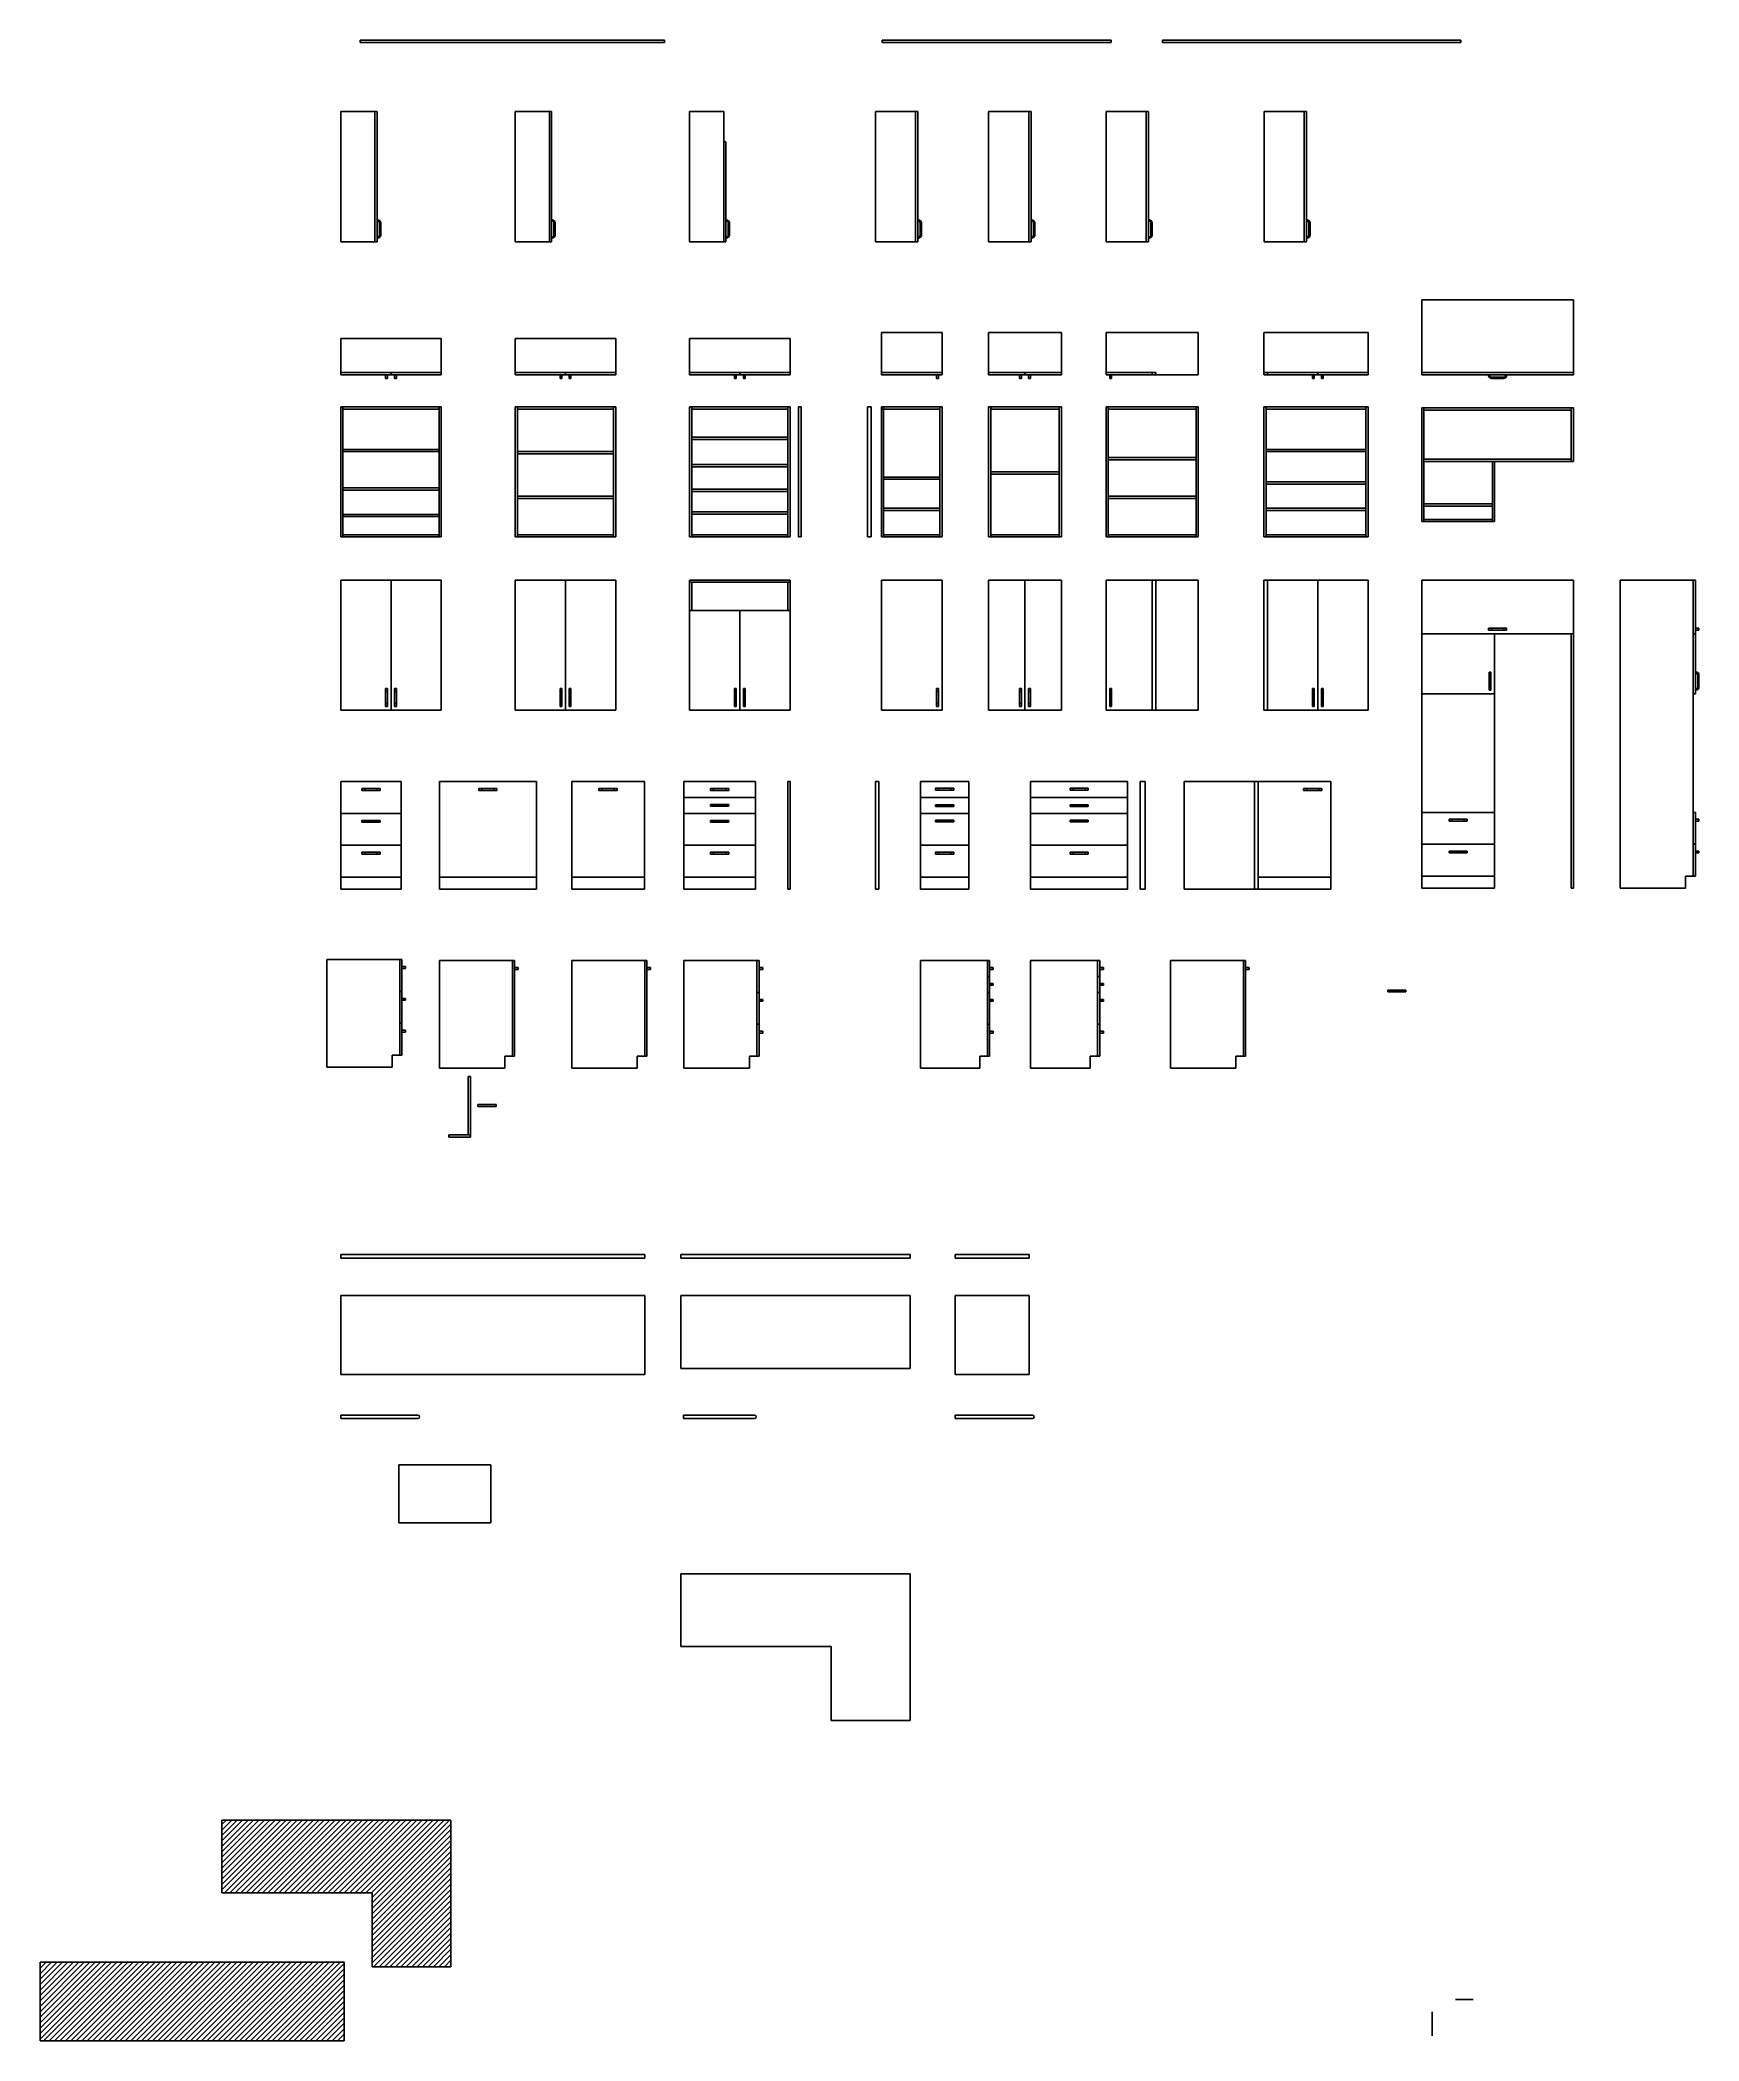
# Model space of a CAD drawing. Header units: millimetres. Extents: x 369 to 7898, y -3373 to 1610.
# Drawn here: x 2181 to 3549, y -353 to 1298 of the extents above; entities that cross this region are included whole.
import ezdxf

# ---------------------------------------------------------------- set-up
doc = ezdxf.new("R2010")
doc.units = ezdxf.units.MM
doc.layers.add('Wymiar', color=7, linetype='Continuous', true_color=0x9e9e9e)
doc.dimstyles.new('ISO-25', dxfattribs={"dimtxt": 2.5, "dimasz": 2.5, "dimexe": 1.25, "dimexo": 0.625, "dimtad": 1, "dimtxsty": 'Standard', "dimcen": 2.5, "dimadec": 0, "dimazin": 0, "dimtfac": 1, "dimtmove": 0, "dimatfit": 3, "dimfxl": 1, "dimarcsym": 0})

# ---------------------------------------------------------------- blocks, each defined once
blk = doc.blocks.new('Z$W@#292')
for p, q in [((0, 1.5), (15, 1.5)), ((0, 1.5), (0, 0)), ((0, 0), (15, 0)), ((2.5, 0), (2.5, 1.5)), ((12.5, 0), (12.5, 1.5)), ((15, 1.5), (15, 0))]:
    blk.add_line(p, q)
blk = doc.blocks.new('Z$W@#27982')
for p, q in [((0, 3), (0, 2.5)), ((0, 3), (1, 3)), ((1, 3), (1, 2.5)), ((2.5, 1), (12.5, 1)), ((2.5, 0), (12.5, 0)), ((15, 3), (14, 3)), ((14, 3), (14, 2.5)), ((15, 3), (15, 2.5))]:
    blk.add_line(p, q)
for centre, radius, start, end in [((2.5, 2.5), 2.5, 180, 270), ((2.5, 2.5), 1.5, 180, 270), ((12.5, 2.5), 1.5, 270, 0), ((12.5, 2.5), 2.5, 270, 0)]:
    blk.add_arc(centre, radius, start, end)
blk = doc.blocks.new('Z$W@#4144')
for p, q in [((0, 0), (0, 3)), ((1.5, 3), (0, 3)), ((1.5, 0), (0, 0)), ((1.5, 0), (1.5, 3))]:
    blk.add_line(p, q)
blk = doc.blocks.new('Z$W@#5436')
for p, q in [((0, 3), (0, 2.5)), ((0, 3), (1, 3)), ((1, 3), (1, 2.5)), ((2.5, 1), (12.5, 1)), ((2.5, 0), (12.5, 0)), ((15, 3), (14, 3)), ((14, 3), (14, 2.5)), ((15, 3), (15, 2.5))]:
    blk.add_line(p, q)
for centre, radius, start, end in [((2.5, 2.5), 2.5, 180, 270), ((2.5, 2.5), 1.5, 180, 270), ((12.5, 2.5), 1.5, 270, 0), ((12.5, 2.5), 2.5, 270, 0)]:
    blk.add_arc(centre, radius, start, end)
blk = doc.blocks.new('Z$W@#164')
for p, q in [((0, 121), (189, 121)), ((0, 121), (0, 61)), ((189, 121), (189, 61)), ((124, 61), (0, 61)), ((124, 61), (124, 0)), ((189, 61), (189, 0)), ((189, 0), (124, 0))]:
    blk.add_line(p, q)
blk = doc.blocks.new('Z$W@#20274')
for p, q in [((0, 65), (0, 0)), ((0, 65), (251, 65)), ((251, 65), (251, 0)), ((0, 0), (251, 0))]:
    blk.add_line(p, q)

msp = doc.modelspace()

# ---------------------------------------------------------------- hatches: boundary and pattern name
at = {"layer": 'Wymiar'}
h = msp.add_hatch(dxfattribs=at)
h.set_pattern_fill('ANSI31', color=256, style=0)
h.paths.add_polyline_path([(2330.893, -170.887), (2330.893, -230.887), (2454.893, -230.887), (2454.893, -291.887), (2519.893, -291.887), (2519.893, -230.887), (2519.893, -170.887)])
h.paths.add_polyline_path([(2180.926, -288.071), (2180.926, -353.071), (2431.926, -353.071), (2431.926, -288.071)])

# ---------------------------------------------------------------- linework, layer by layer
for p, q in [((2445.014, 1295.754), (2445.014, 1297.754)), ((2445.014, 1297.754), (2696.014, 1297.754)), ((2445.014, 1295.754), (2696.014, 1295.754)), ((2696.014, 1295.754), (2696.014, 1297.754)), ((2875.545, 1295.754), (2875.545, 1297.754)), ((2875.545, 1297.754), (3064.545, 1297.754)), ((2875.545, 1295.754), (3064.545, 1295.754)), ((3064.545, 1295.754), (3064.545, 1297.754)), ((3106.788, 1295.754), (3106.788, 1297.754)), ((3106.788, 1297.754), (3352.788, 1297.754)), ((3106.788, 1295.754), (3352.788, 1295.754)), ((3352.788, 1295.754), (3352.788, 1297.754)), ((2428.942, 1238.651), (2458.942, 1238.651)), ((2428.942, 1238.651), (2428.942, 1131.351)), ((2457.142, 1238.651), (2457.142, 1131.351)), ((2458.942, 1238.651), (2458.942, 1131.351)), ((2572.857, 1238.651), (2602.857, 1238.651)), ((2572.857, 1238.651), (2572.857, 1131.351)), ((2601.057, 1238.651), (2601.057, 1131.351)), ((2602.857, 1238.651), (2602.857, 1131.351)), ((2716.672, 1238.651), (2744.872, 1238.651)), ((2716.672, 1238.651), (2716.672, 1131.351)), ((2744.872, 1238.651), (2744.872, 1131.351)), ((2869.944, 1238.651), (2904.944, 1238.651)), ((2869.944, 1238.651), (2869.944, 1131.351)), ((2903.144, 1238.651), (2903.144, 1131.351)), ((2904.944, 1238.651), (2904.944, 1131.351)), ((2963.391, 1238.651), (2998.391, 1238.651)), ((2963.391, 1238.651), (2963.391, 1131.351)), ((2996.591, 1238.651), (2996.591, 1131.351)), ((2998.391, 1238.651), (2998.391, 1131.351)), ((3060.267, 1238.651), (3095.267, 1238.651)), ((3060.267, 1238.651), (3060.267, 1131.351)), ((3093.467, 1238.651), (3093.467, 1131.351)), ((3095.267, 1238.651), (3095.267, 1131.351)), ((3190.536, 1238.651), (3225.536, 1238.651)), ((3190.536, 1238.651), (3190.536, 1131.351)), ((3223.736, 1238.651), (3223.736, 1131.351)), ((3225.536, 1238.651), (3225.536, 1131.351)), ((2744.872, 1213.651), (2746.672, 1213.651)), ((2746.672, 1213.651), (2746.672, 1131.351)), ((2428.942, 1131.351), (2458.942, 1131.351)), ((2572.857, 1131.351), (2602.857, 1131.351)), ((2716.672, 1131.351), (2746.672, 1131.351)), ((2869.944, 1131.351), (2904.944, 1131.351)), ((2963.391, 1131.351), (2998.391, 1131.351)), ((3060.267, 1131.351), (3095.267, 1131.351)), ((3190.536, 1131.351), (3225.536, 1131.351)), ((3320.698, 1021.521), (3320.698, 1083.521)), ((3320.698, 1083.521), (3445.698, 1083.521)), ((3445.698, 1021.521), (3445.698, 1083.521)), ((2428.942, 1021.521), (2428.942, 1051.521)), ((2428.942, 1051.521), (2511.942, 1051.521)), ((2511.942, 1021.521), (2511.942, 1051.521)), ((2572.857, 1021.521), (2572.857, 1051.521)), ((2572.857, 1051.521), (2655.857, 1051.521)), ((2655.857, 1021.521), (2655.857, 1051.521)), ((2716.672, 1021.521), (2716.672, 1051.521)), ((2716.672, 1051.521), (2799.672, 1051.521)), ((2799.672, 1021.521), (2799.672, 1051.521)), ((2874.944, 1056.521), (2924.944, 1056.521)), ((2874.944, 1021.521), (2874.944, 1056.521)), ((2924.944, 1021.521), (2924.944, 1056.521)), ((2963.391, 1021.521), (2963.391, 1056.521)), ((2963.391, 1056.521), (3023.391, 1056.521)), ((3023.391, 1021.521), (3023.391, 1056.521)), ((3060.267, 1056.521), (3136.267, 1056.521)), ((3060.267, 1021.521), (3060.267, 1056.521)), ((3136.267, 1021.521), (3136.267, 1056.521)), ((3190.436, 1056.521), (3190.436, 1021.521)), ((3190.436, 1021.521), (3190.436, 1056.521)), ((3190.536, 1056.521), (3276.436, 1056.521)), ((3276.436, 1056.521), (3276.436, 1021.521)), ((2428.942, 1023.321), (2511.942, 1023.321)), ((2428.942, 1021.521), (2511.942, 1021.521)), ((2470.442, 1023.321), (2470.442, 1021.521)), ((2572.857, 1023.321), (2655.857, 1023.321)), ((2572.857, 1021.521), (2655.857, 1021.521)), ((2614.357, 1023.321), (2614.357, 1021.521)), ((2716.672, 1023.321), (2799.672, 1023.321)), ((2716.672, 1021.521), (2799.672, 1021.521)), ((2758.172, 1023.321), (2758.172, 1021.521)), ((2874.944, 1023.321), (2924.944, 1023.321)), ((2874.944, 1021.521), (2924.944, 1021.521)), ((2963.391, 1023.321), (3023.391, 1023.321)), ((2963.391, 1021.521), (3023.391, 1021.521)), ((2993.391, 1023.321), (2993.391, 1021.521)), ((3060.267, 1023.321), (3101.267, 1023.321)), ((3060.267, 1021.521), (3136.267, 1021.521)), ((3098.267, 1021.521), (3098.267, 1023.321)), ((3101.267, 1021.521), (3101.267, 1023.321)), ((3190.536, 1023.321), (3276.436, 1023.321)), ((3190.536, 1021.521), (3238.936, 1021.521)), ((3193.436, 1021.521), (3193.436, 1023.321)), ((3193.436, 1021.521), (3234.336, 1021.521)), ((3234.536, 1021.521), (3276.436, 1021.521)), ((3234.936, 1021.521), (3234.936, 1023.321)), ((3320.698, 1023.321), (3445.698, 1023.321)), ((3320.698, 1021.521), (3445.698, 1021.521)), ((2428.942, 887.805), (2428.942, 995.105)), ((2428.942, 995.105), (2511.942, 995.105)), ((2430.742, 887.805), (2430.742, 995.105)), ((2430.742, 993.305), (2510.142, 993.305)), ((2510.142, 887.805), (2510.142, 995.105)), ((2511.942, 887.805), (2511.942, 995.105)), ((2572.857, 887.805), (2572.857, 995.105)), ((2572.857, 995.105), (2655.857, 995.105)), ((2574.657, 887.805), (2574.657, 995.105)), ((2574.657, 993.305), (2654.057, 993.305)), ((2654.057, 887.805), (2654.057, 995.105)), ((2655.857, 887.805), (2655.857, 995.105)), ((2716.672, 887.805), (2716.672, 995.105)), ((2716.672, 995.105), (2799.672, 995.105)), ((2718.472, 887.805), (2718.472, 995.105)), ((2718.472, 993.305), (2797.872, 993.305)), ((2797.872, 887.805), (2797.872, 995.105)), ((2799.672, 887.805), (2799.672, 995.105)), ((2806.645, 995.105), (2808.645, 995.105)), ((2806.645, 995.105), (2806.645, 887.805)), ((2808.645, 995.105), (2808.645, 887.805)), ((2866.487, 995.105), (2863.487, 995.105)), ((2863.487, 887.805), (2863.487, 995.105)), ((2866.487, 887.805), (2866.487, 995.105)), ((2924.944, 995.105), (2874.944, 995.105)), ((2874.944, 887.805), (2874.944, 995.105)), ((2923.144, 993.305), (2874.944, 993.305)), ((2876.744, 887.805), (2876.744, 995.105)), ((2923.144, 887.805), (2923.144, 995.105)), ((2924.944, 887.805), (2924.944, 995.105)), ((2963.391, 995.105), (3023.391, 995.105)), ((2963.391, 887.805), (2963.391, 995.105)), ((2965.191, 887.805), (2965.191, 995.105)), ((2965.191, 993.305), (3021.591, 993.305)), ((3021.591, 887.805), (3021.591, 995.105)), ((3023.391, 887.805), (3023.391, 995.105)), ((3060.267, 995.105), (3136.267, 995.105)), ((3060.267, 887.805), (3060.267, 995.105)), ((3062.067, 887.805), (3062.067, 995.105)), ((3062.067, 993.305), (3134.467, 993.305)), ((3134.467, 887.805), (3134.467, 995.105)), ((3136.267, 887.805), (3136.267, 995.105)), ((3190.436, 995.105), (3276.436, 995.105)), ((3190.436, 995.105), (3190.436, 887.805)), ((3192.236, 995.105), (3192.236, 887.805)), ((3192.236, 993.305), (3274.636, 993.305)), ((3274.636, 995.105), (3274.636, 887.805)), ((3276.436, 995.105), (3276.436, 887.805)), ((3320.698, 900.505), (3320.698, 994.305)), ((3320.698, 994.305), (3445.698, 994.305)), ((3322.498, 900.505), (3322.498, 994.305)), ((3322.498, 992.505), (3443.898, 992.505)), ((3443.898, 994.305), (3443.898, 950.105)), ((3445.698, 994.305), (3445.698, 950.105)), ((2430.742, 960.005), (2510.142, 960.005)), ((2430.742, 958.205), (2510.142, 958.205)), ((2574.657, 958.205), (2654.057, 958.205)), ((2718.472, 970.105), (2797.872, 970.105)), ((2718.472, 968.305), (2797.872, 968.305)), ((3192.236, 960.005), (3274.636, 960.005)), ((3192.236, 958.205), (3274.636, 958.205)), ((2574.657, 956.405), (2654.057, 956.405)), ((2718.472, 947.505), (2797.872, 947.505)), ((2718.472, 945.705), (2797.872, 945.705)), ((2965.191, 941.405), (3021.591, 941.405)), ((3062.067, 953.205), (3134.467, 953.205)), ((3062.067, 951.405), (3134.467, 951.405)), ((3322.498, 951.905), (3443.898, 951.905)), ((3322.498, 950.105), (3445.698, 950.105)), ((3378.898, 900.505), (3378.898, 950.105)), ((3380.698, 900.505), (3380.698, 950.105)), ((2430.742, 928.205), (2510.142, 928.205)), ((2430.742, 926.405), (2510.142, 926.405)), ((2718.472, 927.205), (2797.872, 927.205)), ((2718.472, 925.405), (2797.872, 925.405)), ((2923.144, 937.005), (2876.744, 937.005)), ((2923.144, 935.405), (2876.744, 935.405)), ((2965.191, 939.605), (3021.591, 939.605)), ((3192.236, 933.205), (3274.636, 933.205)), ((3192.236, 931.405), (3274.636, 931.405)), ((2574.657, 921.405), (2654.057, 921.405)), ((2574.657, 919.605), (2654.057, 919.605)), ((2718.472, 908.405), (2797.872, 908.405)), ((2923.144, 911.405), (2876.744, 911.405)), ((2923.144, 909.605), (2876.744, 909.605)), ((3062.067, 921.405), (3134.467, 921.405)), ((3062.067, 919.605), (3134.467, 919.605)), ((3192.236, 911.405), (3274.636, 911.405)), ((3192.236, 909.605), (3274.636, 909.605)), ((3322.498, 915.105), (3378.898, 915.105)), ((3322.498, 913.305), (3378.898, 913.305)), ((2430.742, 906.405), (2510.142, 906.405)), ((2430.742, 904.605), (2510.142, 904.605)), ((2718.472, 906.605), (2797.872, 906.605)), ((3320.698, 900.505), (3380.698, 900.505)), ((3322.498, 902.305), (3378.898, 902.305)), ((2428.942, 887.805), (2511.942, 887.805)), ((2430.742, 889.605), (2510.142, 889.605)), ((2572.857, 887.805), (2655.857, 887.805)), ((2574.657, 889.605), (2654.057, 889.605)), ((2716.672, 887.805), (2799.672, 887.805)), ((2718.472, 889.605), (2797.872, 889.605)), ((2806.645, 887.805), (2808.645, 887.805)), ((2866.487, 887.805), (2863.487, 887.805)), ((2924.944, 887.805), (2874.944, 887.805)), ((2923.144, 889.605), (2876.744, 889.605)), ((2963.391, 887.805), (3023.391, 887.805)), ((2965.191, 889.605), (3021.591, 889.605)), ((3060.267, 887.805), (3136.267, 887.805)), ((3062.067, 889.605), (3134.467, 889.605)), ((3190.436, 887.805), (3276.436, 887.805)), ((3192.236, 889.605), (3274.636, 889.605)), ((2428.942, 744.845), (2428.942, 852.145)), ((2428.942, 852.145), (2511.942, 852.145)), ((2470.442, 852.145), (2470.442, 744.845)), ((2511.942, 744.845), (2511.942, 852.145)), ((2572.857, 744.845), (2572.857, 852.145)), ((2572.857, 852.145), (2655.857, 852.145)), ((2614.357, 852.145), (2614.357, 744.845)), ((2655.857, 744.845), (2655.857, 852.145)), ((2716.672, 744.845), (2716.672, 852.145)), ((2716.672, 852.145), (2799.672, 852.145)), ((2758.172, 850.345), (2716.672, 850.345)), ((2718.472, 827.145), (2718.472, 850.345)), ((2758.172, 850.345), (2799.672, 850.345)), ((2797.872, 827.145), (2797.872, 850.345)), ((2799.672, 744.845), (2799.672, 852.145)), ((2924.944, 852.145), (2874.944, 852.145)), ((2874.944, 744.845), (2874.944, 852.145)), ((2924.944, 744.845), (2924.944, 852.145)), ((2963.391, 852.145), (3023.391, 852.145)), ((2963.391, 744.845), (2963.391, 852.145)), ((2993.391, 744.845), (2993.391, 852.145)), ((3023.391, 744.845), (3023.391, 852.145)), ((3060.267, 852.145), (3136.267, 852.145)), ((3060.267, 744.845), (3060.267, 852.145)), ((3098.267, 744.845), (3098.267, 852.145)), ((3101.267, 744.845), (3101.267, 852.145)), ((3136.267, 744.845), (3136.267, 852.145)), ((3190.436, 852.145), (3276.436, 852.145)), ((3190.436, 852.145), (3190.436, 744.845)), ((3193.436, 852.145), (3193.436, 744.845)), ((3234.936, 744.845), (3234.936, 852.145)), ((3276.436, 852.145), (3276.436, 744.845)), ((3320.698, 660.745), (3320.698, 852.145)), ((3320.698, 852.145), (3445.698, 852.145)), ((3445.698, 852.145), (3445.698, 597.945)), ((3484.325, 852.145), (3546.325, 852.145)), ((3484.325, 852.145), (3484.325, 597.945)), ((3544.525, 852.145), (3544.525, 607.945)), ((3546.325, 852.145), (3546.325, 758.345)), ((2758.172, 827.145), (2716.672, 827.145)), ((2758.172, 827.145), (2799.672, 827.145)), ((2758.172, 744.845), (2758.172, 827.145)), ((3549.325, 812.445), (3546.325, 812.445)), ((3546.325, 812.445), (3546.325, 810.945)), ((3549.325, 810.945), (3546.325, 810.945)), ((3549.325, 812.445), (3549.325, 810.945)), ((3380.698, 807.945), (3320.698, 807.945)), ((3380.698, 660.945), (3380.698, 807.945)), ((3380.698, 807.945), (3445.698, 807.945)), ((3443.898, 807.945), (3443.898, 597.945)), ((3544.525, 807.945), (3546.325, 807.945)), ((2428.942, 744.845), (2511.942, 744.845)), ((2572.857, 744.845), (2655.857, 744.845)), ((2716.672, 744.845), (2799.672, 744.845)), ((2924.944, 744.845), (2874.944, 744.845)), ((2963.391, 744.845), (3023.391, 744.845)), ((3060.267, 744.845), (3136.267, 744.845)), ((3190.436, 744.845), (3276.436, 744.845)), ((3320.798, 758.345), (3380.598, 758.345)), ((3544.525, 758.345), (3546.325, 758.345)), ((2428.942, 597.145), (2428.942, 686.045)), ((2428.942, 686.045), (2478.942, 686.045)), ((2446.442, 680.22), (2461.442, 680.22)), ((2446.442, 680.22), (2446.442, 678.72)), ((2446.442, 678.72), (2461.442, 678.72)), ((2448.942, 678.72), (2448.942, 680.22)), ((2458.942, 678.72), (2458.942, 680.22)), ((2461.442, 680.22), (2461.442, 678.72)), ((2478.942, 597.145), (2478.942, 686.045)), ((2510.313, 597.145), (2510.313, 686.045)), ((2510.313, 686.045), (2590.313, 686.045)), ((2590.313, 597.145), (2590.313, 686.045)), ((2619.484, 597.145), (2619.484, 686.045)), ((2619.484, 686.045), (2679.484, 686.045)), ((2679.484, 597.145), (2679.484, 686.045)), ((2712.045, 597.145), (2712.045, 686.045)), ((2712.045, 686.045), (2771.045, 686.045)), ((2771.045, 597.145), (2771.045, 686.045)), ((2797.672, 686.045), (2799.672, 686.045)), ((2797.672, 686.045), (2797.672, 597.145)), ((2799.672, 686.045), (2799.672, 597.145)), ((2869.944, 686.045), (2872.944, 686.045)), ((2869.944, 686.045), (2869.944, 597.145)), ((2872.944, 686.045), (2872.944, 597.145)), ((2907.167, 597.145), (2907.167, 686.045)), ((2907.167, 686.045), (2947.167, 686.045)), ((2947.167, 597.145), (2947.167, 686.045)), ((2998.016, 597.145), (2998.016, 686.045)), ((2998.016, 686.045), (3078.016, 686.045)), ((3078.016, 597.145), (3078.016, 686.045)), ((3078.016, 597.145), (3078.016, 686.045)), ((3088.401, 686.045), (3092.401, 686.045)), ((3088.401, 686.045), (3088.401, 597.145)), ((3092.401, 686.045), (3092.401, 597.145)), ((3124.74, 686.045), (3245.74, 686.045)), ((3124.74, 597.145), (3124.74, 686.045)), ((3182.74, 597.145), (3182.74, 686.045)), ((3185.74, 597.145), (3185.74, 686.045)), ((3245.74, 597.145), (3245.74, 686.045)), ((2712.145, 672.895), (2771.045, 672.895)), ((2907.167, 672.895), (2947.167, 672.895)), ((2998.016, 672.895), (3078.016, 672.895)), ((3320.698, 597.945), (3320.698, 660.945)), ((3320.798, 660.545), (3380.598, 660.545)), ((3380.698, 597.945), (3380.698, 660.945)), ((3544.525, 660.545), (3546.325, 660.545)), ((3546.325, 660.545), (3546.325, 607.945)), ((2428.942, 659.745), (2478.942, 659.745)), ((2446.442, 653.92), (2461.442, 653.92)), ((2446.442, 653.92), (2446.442, 652.42)), ((2446.442, 652.42), (2461.442, 652.42)), ((2448.942, 652.42), (2448.942, 653.92)), ((2458.942, 652.42), (2458.942, 653.92)), ((2461.442, 653.92), (2461.442, 652.42)), ((2712.145, 659.745), (2771.045, 659.745)), ((2907.167, 659.745), (2947.167, 659.745)), ((2998.016, 659.745), (3078.016, 659.745)), ((3549.325, 654.895), (3546.325, 654.895)), ((3546.325, 654.895), (3546.325, 653.395)), ((3549.325, 653.395), (3546.325, 653.395)), ((3549.325, 654.895), (3549.325, 653.395)), ((2428.942, 633.445), (2478.942, 633.445)), ((2446.442, 627.62), (2461.442, 627.62)), ((2446.442, 627.62), (2446.442, 626.12)), ((2448.942, 626.12), (2448.942, 627.62)), ((2458.942, 626.12), (2458.942, 627.62)), ((2461.442, 627.62), (2461.442, 626.12)), ((2712.145, 633.445), (2771.045, 633.445)), ((2907.167, 633.445), (2947.167, 633.445)), ((2998.016, 633.445), (3078.016, 633.445)), ((3320.798, 634.245), (3380.598, 634.245)), ((3544.525, 634.245), (3546.325, 634.245)), ((3549.325, 628.595), (3546.325, 628.595)), ((3546.325, 628.595), (3546.325, 627.095)), ((3549.325, 628.595), (3549.325, 627.095)), ((2446.442, 626.12), (2461.442, 626.12)), ((3549.325, 627.095), (3546.325, 627.095)), ((2428.942, 607.145), (2478.942, 607.145)), ((2428.942, 597.145), (2478.942, 597.145)), ((2510.313, 607.145), (2590.313, 607.145)), ((2510.313, 597.145), (2590.313, 597.145)), ((2619.484, 607.145), (2679.484, 607.145)), ((2619.484, 597.145), (2679.484, 597.145)), ((2712.045, 597.145), (2771.045, 597.145)), ((2712.145, 607.145), (2771.045, 607.145)), ((2797.672, 597.145), (2799.672, 597.145)), ((2869.944, 597.145), (2872.944, 597.145)), ((2907.167, 607.145), (2947.167, 607.145)), ((2907.167, 597.145), (2947.167, 597.145)), ((2998.016, 607.145), (3078.016, 607.145)), ((2998.016, 597.145), (3078.016, 597.145)), ((3088.401, 597.145), (3092.401, 597.145)), ((3124.74, 597.145), (3245.74, 597.145)), ((3185.74, 607.145), (3245.74, 607.145)), ((3320.698, 597.945), (3380.698, 597.945)), ((3320.798, 607.945), (3380.598, 607.945)), ((3443.898, 597.945), (3445.698, 597.945)), ((3484.325, 597.945), (3538.325, 597.945)), ((3484.325, 597.945), (3538.325, 597.945)), ((3538.325, 607.945), (3546.325, 607.945)), ((3538.325, 607.945), (3546.325, 607.945)), ((3538.325, 607.945), (3538.325, 597.945)), ((2417.46, 539.165), (2417.46, 450.265)), ((2417.46, 539.165), (2477.66, 539.165)), ((2477.66, 539.165), (2477.66, 460.265)), ((2477.66, 539.165), (2479.46, 539.165)), ((2479.46, 460.265), (2479.46, 539.165)), ((2482.46, 533.335), (2479.46, 533.335)), ((2479.46, 533.335), (2479.46, 531.835)), ((2482.46, 531.835), (2479.46, 531.835)), ((2482.46, 533.335), (2482.46, 531.835)), ((2510.313, 538.345), (2510.313, 449.445)), ((2510.313, 538.345), (2570.513, 538.345)), ((2570.513, 538.345), (2570.513, 459.445)), ((2570.513, 538.345), (2572.313, 538.345)), ((2572.313, 459.445), (2572.313, 538.345)), ((2575.313, 532.515), (2572.313, 532.515)), ((2572.313, 532.515), (2572.313, 531.015)), ((2575.313, 531.015), (2572.313, 531.015)), ((2575.313, 532.515), (2575.313, 531.015)), ((2619.484, 538.345), (2619.484, 449.445)), ((2619.484, 538.345), (2679.684, 538.345)), ((2679.684, 538.345), (2679.684, 459.445)), ((2679.684, 538.345), (2681.484, 538.345)), ((2681.484, 459.445), (2681.484, 538.345)), ((2684.484, 532.515), (2681.484, 532.515)), ((2681.484, 532.515), (2681.484, 531.015)), ((2684.484, 531.015), (2681.484, 531.015)), ((2684.484, 532.515), (2684.484, 531.015)), ((2712.045, 538.345), (2712.045, 449.445)), ((2712.045, 538.345), (2772.245, 538.345)), ((2772.245, 538.345), (2772.245, 459.445)), ((2772.245, 538.345), (2774.045, 538.345)), ((2774.045, 459.445), (2774.045, 538.345)), ((2777.045, 532.515), (2774.045, 532.515)), ((2774.045, 532.515), (2774.045, 531.015)), ((2777.045, 531.015), (2774.045, 531.015)), ((2777.045, 532.515), (2777.045, 531.015)), ((2907.167, 538.345), (2962.367, 538.345)), ((2907.167, 449.445), (2907.167, 538.345)), ((2962.367, 538.345), (2962.367, 459.445)), ((2962.367, 538.345), (2964.167, 538.345)), ((2964.167, 459.445), (2964.167, 538.345)), ((2967.167, 532.515), (2964.167, 532.515)), ((2964.167, 532.515), (2964.167, 531.015)), ((2967.167, 531.015), (2964.167, 531.015)), ((2967.167, 532.515), (2967.167, 531.015)), ((2998.016, 538.345), (3053.216, 538.345)), ((2998.016, 449.445), (2998.016, 538.345)), ((3053.216, 538.345), (3053.216, 459.445)), ((3053.216, 538.345), (3055.016, 538.345)), ((3055.016, 459.445), (3055.016, 538.345)), ((3058.016, 532.515), (3055.016, 532.515)), ((3055.016, 532.515), (3055.016, 531.015)), ((3058.016, 531.015), (3055.016, 531.015)), ((3058.016, 532.515), (3058.016, 531.015)), ((3113.352, 538.345), (3113.352, 449.445)), ((3113.352, 538.345), (3173.552, 538.345)), ((3173.552, 538.345), (3173.552, 459.445)), ((3173.552, 538.345), (3175.352, 538.345)), ((3175.352, 459.445), (3175.352, 538.345)), ((3178.352, 532.515), (3175.352, 532.515)), ((3175.352, 532.515), (3175.352, 531.015)), ((3178.352, 531.015), (3175.352, 531.015)), ((3178.352, 532.515), (3178.352, 531.015)), ((2477.66, 512.865), (2479.46, 512.865)), ((2772.245, 512.045), (2774.045, 512.045)), ((2962.367, 525.195), (2964.167, 525.195)), ((2962.367, 512.045), (2964.167, 512.045)), ((2967.167, 519.365), (2964.167, 519.365)), ((2964.167, 519.365), (2964.167, 517.865)), ((2967.167, 517.865), (2964.167, 517.865)), ((2967.167, 519.365), (2967.167, 517.865)), ((3053.216, 525.195), (3055.016, 525.195)), ((3053.216, 512.045), (3055.016, 512.045)), ((3058.016, 519.365), (3055.016, 519.365)), ((3055.016, 519.365), (3055.016, 517.865)), ((3058.016, 517.865), (3055.016, 517.865)), ((3058.016, 519.365), (3058.016, 517.865)), ((3292.546, 513.944), (3307.546, 513.944)), ((3292.546, 513.944), (3292.546, 512.444)), ((3292.546, 512.444), (3307.546, 512.444)), ((3295.046, 512.444), (3295.046, 513.944)), ((3305.046, 512.444), (3305.046, 513.944)), ((3307.546, 513.944), (3307.546, 512.444)), ((2482.46, 507.035), (2479.46, 507.035)), ((2479.46, 507.035), (2479.46, 505.535)), ((2482.46, 505.535), (2479.46, 505.535)), ((2482.46, 507.035), (2482.46, 505.535)), ((2777.045, 506.215), (2774.045, 506.215)), ((2774.045, 506.215), (2774.045, 504.715)), ((2777.045, 504.715), (2774.045, 504.715)), ((2777.045, 506.215), (2777.045, 504.715)), ((2967.167, 506.215), (2964.167, 506.215)), ((2964.167, 506.215), (2964.167, 504.715)), ((2967.167, 504.715), (2964.167, 504.715)), ((2967.167, 506.215), (2967.167, 504.715)), ((3058.016, 506.215), (3055.016, 506.215)), ((3055.016, 506.215), (3055.016, 504.715)), ((3058.016, 504.715), (3055.016, 504.715)), ((3058.016, 506.215), (3058.016, 504.715)), ((2477.66, 486.565), (2479.46, 486.565)), ((2482.46, 480.735), (2479.46, 480.735)), ((2479.46, 480.735), (2479.46, 479.235)), ((2482.46, 479.235), (2479.46, 479.235)), ((2482.46, 480.735), (2482.46, 479.235)), ((2772.245, 485.745), (2774.045, 485.745)), ((2777.045, 479.915), (2774.045, 479.915)), ((2774.045, 479.915), (2774.045, 478.415)), ((2777.045, 479.915), (2777.045, 478.415)), ((2962.367, 485.745), (2964.167, 485.745)), ((2967.167, 479.915), (2964.167, 479.915)), ((2964.167, 479.915), (2964.167, 478.415)), ((2967.167, 479.915), (2967.167, 478.415)), ((3053.216, 485.745), (3055.016, 485.745)), ((3058.016, 479.915), (3055.016, 479.915)), ((3055.016, 479.915), (3055.016, 478.415)), ((3058.016, 479.915), (3058.016, 478.415)), ((2777.045, 478.415), (2774.045, 478.415)), ((2967.167, 478.415), (2964.167, 478.415)), ((3058.016, 478.415), (3055.016, 478.415)), ((2417.46, 450.265), (2471.46, 450.265)), ((2471.46, 460.265), (2479.46, 460.265)), ((2471.46, 460.265), (2471.46, 450.265)), ((2510.313, 449.445), (2564.313, 449.445)), ((2564.313, 459.445), (2572.313, 459.445)), ((2564.313, 459.445), (2564.313, 449.445)), ((2619.484, 449.445), (2673.484, 449.445)), ((2673.484, 459.445), (2681.484, 459.445)), ((2673.484, 459.445), (2673.484, 449.445)), ((2712.045, 449.445), (2766.045, 449.445)), ((2766.045, 459.445), (2774.045, 459.445)), ((2766.045, 459.445), (2766.045, 449.445)), ((2907.167, 449.445), (2956.167, 449.445)), ((2956.167, 459.445), (2964.167, 459.445)), ((2956.167, 459.445), (2956.167, 449.445)), ((2998.016, 449.445), (3047.016, 449.445)), ((3047.016, 459.445), (3055.016, 459.445)), ((3047.016, 459.445), (3047.016, 449.445)), ((3113.352, 449.445), (3167.352, 449.445)), ((3167.352, 459.445), (3175.352, 459.445)), ((3167.352, 459.445), (3167.352, 449.445)), ((2534.111, 394.471), (2534.111, 442.671)), ((2534.111, 442.671), (2535.911, 442.671)), ((2535.911, 392.671), (2535.911, 442.671)), ((2542.055, 419.671), (2557.055, 419.671)), ((2542.055, 417.871), (2542.055, 419.671)), ((2542.055, 417.871), (2557.055, 417.871)), ((2557.055, 417.871), (2557.055, 419.671)), ((2518.111, 394.471), (2535.911, 394.471)), ((2518.111, 392.671), (2518.111, 394.471)), ((2518.111, 392.671), (2535.911, 392.671)), ((2428.942, 292.771), (2428.942, 295.771)), ((2428.942, 295.771), (2679.942, 295.771)), ((2428.942, 292.771), (2679.942, 292.771)), ((2679.942, 292.771), (2679.942, 295.771)), ((2709.639, 295.771), (2898.639, 295.771)), ((2709.639, 292.771), (2709.639, 295.771)), ((2709.639, 292.771), (2898.639, 292.771)), ((2898.639, 292.771), (2898.639, 295.771)), ((2935.868, 292.771), (2935.868, 295.771)), ((2935.868, 295.771), (2996.868, 295.771)), ((2935.868, 292.771), (2996.868, 292.771)), ((2996.868, 292.771), (2996.868, 295.771)), ((2428.942, 261.835), (2428.942, 196.835)), ((2428.942, 261.835), (2679.942, 261.835)), ((2679.942, 261.835), (2679.942, 196.835)), ((2709.639, 261.835), (2898.639, 261.835)), ((2709.639, 261.835), (2709.639, 201.835)), ((2898.639, 261.835), (2898.639, 201.835)), ((2935.868, 261.835), (2935.868, 196.835)), ((2935.868, 261.835), (2996.868, 261.835)), ((2996.868, 261.835), (2996.868, 196.835)), ((2709.639, 201.835), (2898.639, 201.835)), ((2428.942, 196.835), (2679.942, 196.835)), ((2935.868, 196.835), (2996.868, 196.835)), ((2428.942, 163.371), (2428.942, 160.371)), ((2428.942, 163.371), (2492.542, 163.371)), ((2428.942, 160.371), (2492.542, 160.371)), ((2711.639, 163.371), (2711.639, 160.371)), ((2711.639, 163.371), (2770.239, 163.371)), ((2711.639, 160.371), (2770.239, 160.371)), ((2935.868, 163.371), (2935.868, 160.371)), ((2935.868, 163.371), (2999.468, 163.371)), ((2935.868, 160.371), (2999.468, 160.371)), ((2476.804, 74.349), (2476.804, 122.349)), ((2476.804, 122.349), (2552.804, 122.349)), ((2552.804, 74.349), (2552.804, 122.349)), ((2476.804, 74.349), (2552.804, 74.349)), ((2709.639, 32.33), (2898.639, 32.33)), ((2709.639, 32.33), (2709.639, -27.67)), ((2898.639, 32.33), (2898.639, -27.67)), ((2833.639, -27.67), (2709.639, -27.67)), ((2833.639, -27.67), (2833.639, -88.67)), ((2898.639, -27.67), (2898.639, -88.67)), ((2898.639, -88.67), (2833.639, -88.67))]:
    msp.add_line(p, q)
for centre in [(2492.442, 161.871), (2770.139, 161.871), (2999.368, 161.871)]:
    msp.add_arc(centre, 1.503, 273.814075, 86.185925)

# ---------------------------------------------------------------- block references
for name, p, rotation in [('Z$W@#27982', (2461.942, 1134.351), 90), ('Z$W@#27982', (2605.857, 1134.351), 90), ('Z$W@#27982', (2749.672, 1134.351), 90), ('Z$W@#27982', (2907.944, 1134.351), 90), ('Z$W@#27982', (3001.391, 1134.351), 90), ('Z$W@#27982', (3098.267, 1134.351), 90), ('Z$W@#27982', (3228.536, 1134.351), 90), ('Z$W@#292', (3390.698, 812.445), 180), ('Z$W@#27982', (3549.325, 761.345), 90), ('Z$W@#292', (2473.442, 762.845), -90.00000000000001), ('Z$W@#292', (2617.357, 762.845), -90.00000000000001), ('Z$W@#292', (2761.172, 762.845), -90.00000000000001), ('Z$W@#292', (2996.391, 762.845), -90.00000000000001), ('Z$W@#292', (3063.267, 762.845), -90.00000000000001), ('Z$W@#292', (3237.936, 762.845), -90.00000000000001)]:
    msp.add_blockref(name, p, dxfattribs=dict(rotation=rotation))
for name, p in [('Z$W@#4144', (2465.942, 1018.521)), ('Z$W@#4144', (2609.857, 1018.521)), ('Z$W@#4144', (2753.672, 1018.521)), ('Z$W@#4144', (2920.444, 1018.521)), ('Z$W@#4144', (2988.891, 1018.521)), ('Z$W@#4144', (3063.267, 1018.521)), ('Z$W@#4144', (3230.436, 1018.521)), ('Z$W@#5436', (3375.698, 1018.521)), ('Z$W@#292', (2542.813, 678.72)), ('Z$W@#292', (2641.984, 678.72)), ('Z$W@#292', (2734.045, 678.72)), ('Z$W@#292', (2919.667, 678.895)), ('Z$W@#292', (3030.516, 678.895)), ('Z$W@#292', (3223.24, 678.72)), ('Z$W@#292', (2734.045, 665.57)), ('Z$W@#292', (2919.667, 665.395)), ('Z$W@#292', (3030.516, 665.395)), ('Z$W@#292', (2734.045, 652.42)), ('Z$W@#292', (2919.667, 652.695)), ('Z$W@#292', (3030.516, 652.695)), ('Z$W@#292', (3343.198, 653.395)), ('Z$W@#292', (2734.045, 626.12)), ('Z$W@#292', (2919.667, 626.195)), ('Z$W@#292', (3030.516, 626.195)), ('Z$W@#292', (3343.198, 627.095)), ('Z$W@#164', (2330.893, -291.887)), ('Z$W@#20274', (2180.926, -353.071))]:
    msp.add_blockref(name, p)
at = {"xscale": -1}
for p in [(2474.942, 1018.521), (2618.857, 1018.521), (2762.672, 1018.521), (2997.891, 1018.521), (3239.436, 1018.521)]:
    msp.add_blockref('Z$W@#4144', p, dxfattribs=at)
at = {"xscale": -1, "rotation": 90.00000000000001}
for p in [(3377.698, 776.345), (2467.442, 762.845), (2611.357, 762.845), (2755.172, 762.845), (2921.944, 762.845), (2990.391, 762.845), (3231.936, 762.845)]:
    msp.add_blockref('Z$W@#292', p, dxfattribs=at)

# ---------------------------------------------------------------- leaders
at = {"layer": 'Wymiar', "color": 104}
for points in [[(3329.252, -348.892), (3329.252, -328.899)], [(3363.052, -318.736), (3348.582, -318.736)]]:
    msp.add_leader(points, dimstyle='ISO-25', override={"dimgap": 0.625, "dimtad": 0}, dxfattribs=at)

doc.saveas('drawing.dxf')
